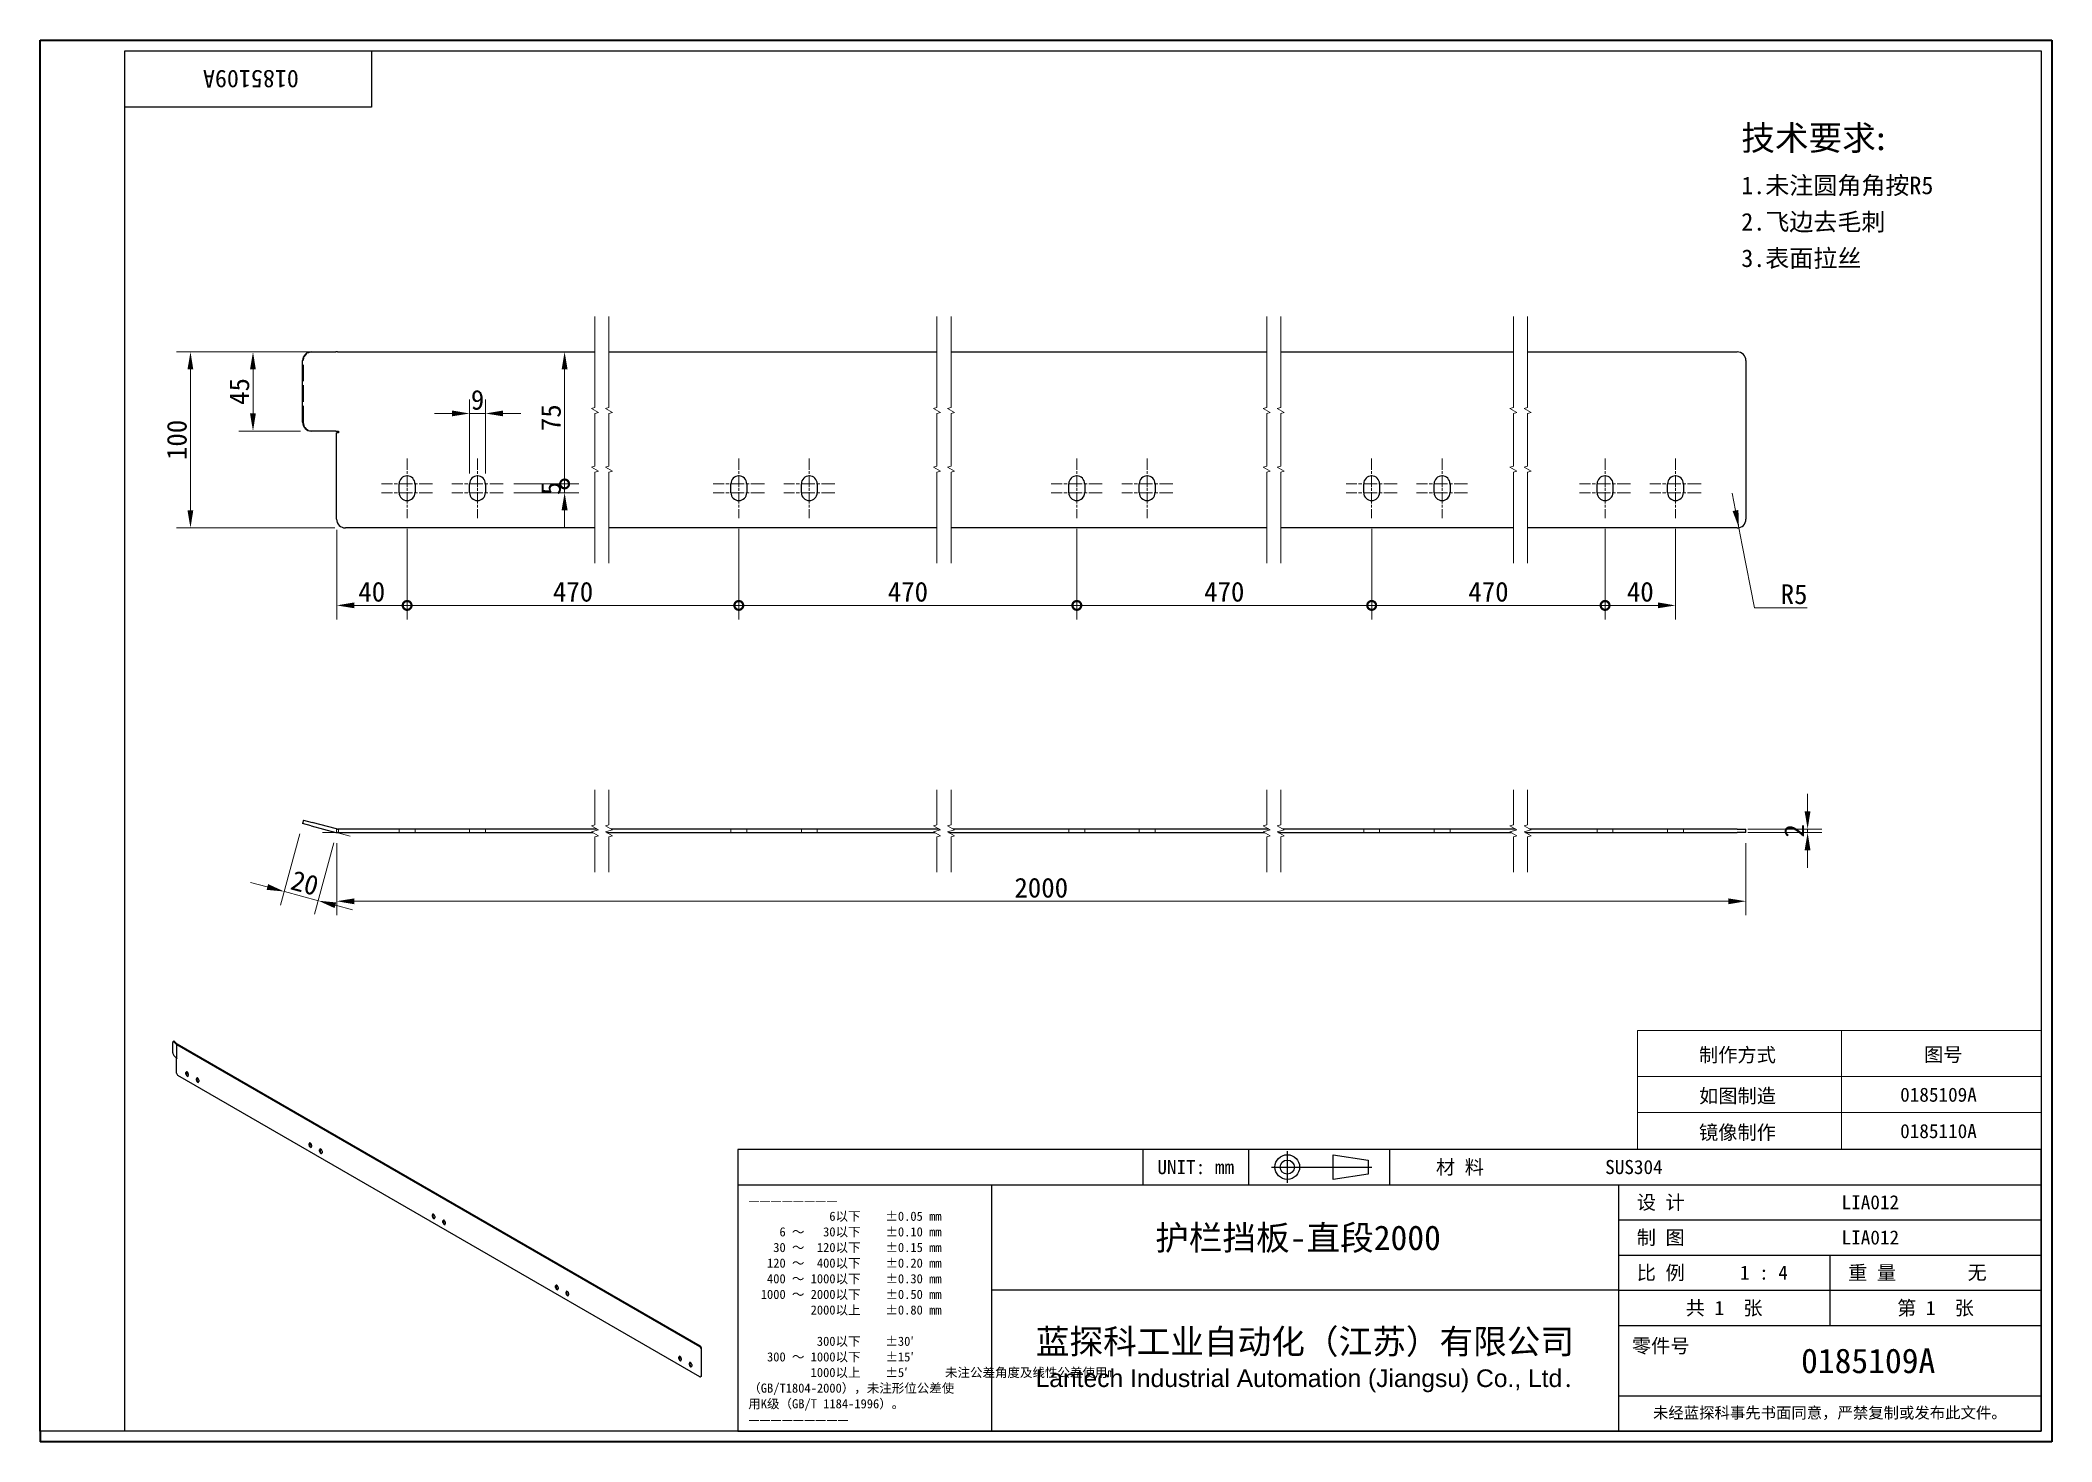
# Model space of a CAD drawing. Header units: millimetres. Extents: x 24 to 1166, y 22 to 818.
import ezdxf
from ezdxf.enums import TextEntityAlignment as Align

# ---------------------------------------------------------------- set-up
doc = ezdxf.new("R2010")
doc.units = ezdxf.units.MM
doc.header["$LTSCALE"] = 4
doc.linetypes.add('CHAIN', pattern=[0.3543, 0.2362, -0.0295, 0.0591, -0.0295])
doc.linetypes.add('DASHED', pattern=[0.2067, 0.1654, -0.0413])
for name, color, linetype, lineweight in [('1', 7, 'Continuous', 18), ('可见 (ISO)', 7, 'Continuous', 25), ('可见窄的 (ISO)', 7, 'Continuous', 18), ('图框 (ISO)', 7, 'Continuous', 35), ('标题 (ISO)', 7, 'Continuous', 25)]:
    doc.layers.add(name, color=color, linetype=linetype, lineweight=lineweight)
for name, color, linetype, lineweight, true_color in [('中心标记 (ISO)', 1, 'CHAIN', 18, 0xc2ff0000), ('尺寸 (ISO)', 7, 'Continuous', 18, 0xc2008000), ('折线 (ISO)', 7, 'Continuous', 18, 0xc2008000), ('符号 (ISO)', 7, 'Continuous', 18, 0xc2008000), ('隐藏 (ISO)', 5, 'DASHED', 18, 0xc20000ff)]:
    doc.layers.add(name, color=color, linetype=linetype, lineweight=lineweight, true_color=true_color)
doc.styles.add('文本样式164', font='SimSun.ttf')
doc.styles.add('文本样式165', font='SimSun.ttf')
doc.styles.add('文本样式74', font='SimSun.ttf')
doc.styles.add('最新国标', font='simfang.ttf')
doc.styles.add('注释文本 (ISO)', font='simfang.ttf')
doc.dimstyles.new('默认 (GB)', dxfattribs={"dimscale": 4, "dimtxt": 2.8, "dimasz": 2.5, "dimexe": 2, "dimexo": 1.5, "dimgap": 0.5, "dimtad": 1, "dimtoh": 1, "dimdsep": 46, "dimtxsty": '最新国标', "dimcen": 0.09, "dimdle": 10, "dimaunit": 1, "dimadec": 3, "dimazin": 2, "dimtfac": 0.535714, "dimtdec": 3, "dimtmove": 0, "dimatfit": 3, "dimfxl": 1, "dimtolj": 1, "dimlwd": -1, "dimlwe": -1, "dimarcsym": 0})

msp = doc.modelspace()

# ---------------------------------------------------------------- texts
at = {"layer": '符号 (ISO)', "insert": (989.7343, 728.8066), "char_height": 8, "width": 119.766083, "attachment_point": 4, "line_spacing_factor": 1.240703, "style": '注释文本 (ISO)'}
msp.add_mtext('{\\H1.75x;技术要求\\fCalibri|b0|i0|c0|p34;:\\fFangSong|b0|i0|c134|p49;\\P\\H0.71429x;1.未注圆角角按R5\\P2.飞边去毛刺\\P3.表面拉丝}', dxfattribs=at)

# ---------------------------------------------------------------- blocks, each defined once
blk = doc.blocks.new('图框 最新国标')
at = {"layer": '图框 (ISO)'}
for p, q in [((6, 7), (6, 204.5)), ((6, 204.5), (291.5, 204.5)), ((291.5, 204.5), (291.5, 5.5)), ((6, 7), (6, 5.5)), ((6, 7), (6, 5.5)), ((291.5, 5.5), (6, 5.5))]:
    blk.add_line(p, q, dxfattribs=at)
at = {"layer": '图框 (ISO)', "color": 7, "linetype": 'Continuous', "lineweight": 25}
for p, q in [((18, 203), (290, 203)), ((18, 7), (18, 203)), ((18, 203), (290, 203)), ((53, 203), (53, 195)), ((290, 203), (290, 7)), ((290, 203), (290, 7)), ((53, 195), (18, 195)), ((290, 7), (6, 7)), ((290, 7), (18, 7))]:
    blk.add_line(p, q, dxfattribs=at)
at = {"layer": '图框 (ISO)', "style": '文本样式74'}
blk.add_attdef('零件代号_001', (42.7, 200.25), '', height=2.5, rotation=180, dxfattribs=at)
blk = doc.blocks.new('标题栏 最新国标')
at = {"layer": '标题 (ISO)'}
for p, q in [((381.98, -183.84), (196.98, -183.84)), ((196.98, -183.84), (196.98, -223.84)), ((254.48, -183.84), (254.48, -188.84)), ((269.48, -183.84), (269.48, -188.84)), ((281.48, -188.09), (281.48, -184.59)), ((281.48, -184.59), (286.48, -185.34)), ((286.48, -185.34), (286.48, -187.34)), ((289.48, -183.84), (289.48, -188.84)), ((381.98, -223.84), (381.98, -183.84)), ((383.48, -183.84), (383.48, -225.34)), ((286.48, -187.34), (281.48, -188.09)), ((196.98, -188.84), (381.98, -188.84)), ((232.98, -188.84), (232.98, -223.84)), ((321.98, -188.84), (321.98, -223.84)), ((321.98, -193.84), (381.98, -193.84)), ((321.98, -198.84), (381.98, -198.84)), ((351.98, -198.84), (351.98, -208.84)), ((321.98, -203.84), (232.98, -203.84)), ((321.98, -203.84), (381.98, -203.84)), ((321.98, -208.84), (381.98, -208.84)), ((321.98, -218.84), (381.98, -218.84)), ((196.98, -223.84), (381.98, -223.84)), ((383.48, -225.34), (196.98, -225.34))]:
    blk.add_line(p, q, dxfattribs=at)
at = {"layer": '标题 (ISO)', "linetype": 'CHAIN', "ltscale": 5.000333}
blk.add_line((274.98, -184.09), (274.98, -188.59), dxfattribs=at)
at = {"layer": '标题 (ISO)', "linetype": 'CHAIN', "ltscale": 15.834605}
blk.add_line((272.73, -186.34), (286.98, -186.34), dxfattribs=at)
at = {"layer": '标题 (ISO)'}
for radius in [1.75, 1]:
    blk.add_circle((274.98, -186.34), radius, dxfattribs=at)
at = {"layer": '1', "style": '文本样式164'}
for s, p in [('UNIT: mm', (261.98, -186.34)), ('材 料', (299.48, -186.34)), ('设 计', (327.98, -191.34)), ('制 图', (327.98, -196.34)), ('比 例', (327.98, -201.34)), ('重 量', (357.98, -201.34)), ('共 1  张', (336.98, -206.34)), ('第 1  张', (366.98, -206.34))]:
    blk.add_text(s, height=2, dxfattribs=at).set_placement(p, align=Align.MIDDLE_CENTER)
at = {"layer": '标题 (ISO)', "style": '注释文本 (ISO)'}
for s, insert, char_height, attachment_point, line_spacing_factor in [('————————\\P}\\fSimSun|b0|i0;{\\H1.3000;             6以下    ±0.05 mm\\P}\\fSimSun|b0|i0;{\\H1.3000;     6 ～   30以下    ±0.10 mm\\P}\\fSimSun|b0|i0;{\\H1.3000;    30 ～  120以下    ±0.15 mm\\P}\\fSimSun|b0|i0;{\\H1.3000;   120 ～  400以下    ±0.20 mm\\P}\\fSimSun|b0|i0;{\\H1.3000;   400 ～ 1000以下    ±0.30 mm\\P}\\fSimSun|b0|i0;{\\H1.3000;  1000 ～ 2000以下    ±0.50 mm\\P}\\fSimSun|b0|i0;{\\H1.3000;          2000以上    ±0.80 mm\\P}\\fSimSun|b0|i0;{\\H1.3000;\\P}\\fSimSun|b0|i0;{\\H1.3000;           300以下    ±30′\\P}\\fSimSun|b0|i0;{\\H1.3000;   300 ～ 1000以下    ±15′\\P}\\fSimSun|b0|i0;{\\H1.3000;          1000以上    ±5′}\\fSimSun|b0|i0;{\\H1.3000;      未注公差角度及线性公差使用m\\P}\\fSimSun|b0|i0;{\\H1.3000;（GB/T1804-2000），未注形位公差使\\P}\\fSimSun|b0|i0;{\\H1.3000;用K级（GB/T 1184-1996）。\\P}\\fSimSun|b0|i0;{\\H1.3000;—————————', (198.48, -206.63), 1.3, 4, 1.023913), ('{\\fMicrosoft YaHei|b0|i0|c134|p34;\\H1.75x;蓝探科工业自动化（江苏）有限公司\\P\\fArial|b0|i0|c0|p34;\\H0.71429x;Lantech Industrial Automation (Jiangsu) Co., Ltd\\fFangSong|b0|i0|c134|p49;.\\H1.15195x; }', (277.48, -213.84), 2, 5, 0.978695)]:
    blk.add_mtext(s, dxfattribs=dict(at, insert=insert, char_height=char_height, attachment_point=attachment_point, line_spacing_factor=line_spacing_factor))
at = {"layer": '标题 (ISO)', "attachment_point": 5, "style": '注释文本 (ISO)'}
for s, insert, char_height in [('\\fFangSong|b0|i0;零件号', (327.98, -211.84), 2), ('\\fSimSun|b0|i0;{\\H1.6000;未经蓝探科事先书面同意，严禁复制或发布此文件。}', (351.98, -221.34), 1.6)]:
    blk.add_mtext(s, dxfattribs=dict(at, insert=insert, char_height=char_height))
at = {"layer": '标题 (ISO)'}
for tag, p, height, style in [('材料_001', (320.09, -187.33), 2, '注释文本 (ISO)'), ('设计人_001', (353.65, -192.33), 2, '注释文本 (ISO)'), ('库存编号_001', (256.23, -198.12), 3.5, '文本样式165'), ('设计人_001', (353.65, -197.33), 2, '注释文本 (ISO)'), ('视图比例_001', (339.22, -202.33), 2, '注释文本 (ISO)'), ('质量\\P3;_001', (371.53, -202.3), 2, '注释文本 (ISO)'), ('零件代号_001', (347.9, -215.59), 3.5, '文本样式165')]:
    blk.add_attdef(tag, p, '', height=height, dxfattribs=dict(at, style=style))
blk = doc.blocks.new('_DotSmall')
at = {"color": 0, "linetype": 'ByBlock', "const_width": 0.5}
blk.add_lwpolyline([(-0.0625, 0, 1), (0.0625, 0, 1)], format="xyb", close=True, dxfattribs=at)
blk = doc.blocks.new('*D5')
at = {"layer": 'Defpoints', "color": 0}
for p in [(192.3, 546), (232.3, 546.5), (232.3, 497)]:
    blk.add_point(p, dxfattribs=at)
at = {"layer": '尺寸 (ISO)', "color": 116, "true_color": 0x000000}
for p, q in [((192.3, 540), (192.3, 489)), ((232.3, 540.5), (232.3, 489)), ((202.3, 497), (232.3, 497))]:
    blk.add_line(p, q, dxfattribs=at)
blk.add_solid([(202.3, 498.7), (202.3, 495.4), (192.3, 497)], dxfattribs=at)
at = {"layer": '尺寸 (ISO)', "color": 116, "true_color": 0x000000, "xscale": 10, "yscale": 10, "zscale": 10}
blk.add_blockref('_DotSmall', (232.3, 497), dxfattribs=at)
at = {"layer": '尺寸 (ISO)', "insert": (212.2, 504.7), "char_height": 11.2, "attachment_point": 5, "style": '最新国标'}
blk.add_mtext('\\A1;40', dxfattribs=at)
blk = doc.blocks.new('*D7')
at = {"layer": 'Defpoints', "color": 0}
for p in [(232.3, 546.5), (420.6, 546.5), (420.6, 497)]:
    blk.add_point(p, dxfattribs=at)
at = {"layer": '尺寸 (ISO)', "color": 116, "true_color": 0x000000}
for p, q in [((232.3, 540.5), (232.3, 489)), ((420.6, 540.5), (420.6, 489)), ((232.3, 497), (420.6, 497))]:
    blk.add_line(p, q, dxfattribs=at)
at = {"layer": '尺寸 (ISO)', "color": 116, "true_color": 0x000000, "xscale": 10, "yscale": 10, "zscale": 10, "rotation": 180}
blk.add_blockref('_DotSmall', (232.3, 497), dxfattribs=at)
at = {"layer": '尺寸 (ISO)', "color": 116, "true_color": 0x000000, "xscale": 10, "yscale": 10, "zscale": 10}
blk.add_blockref('_DotSmall', (420.6, 497), dxfattribs=at)
at = {"layer": '尺寸 (ISO)', "insert": (326.5, 504.7), "char_height": 11.2, "attachment_point": 5, "style": '最新国标'}
blk.add_mtext('\\A1;470', dxfattribs=at)
blk = doc.blocks.new('*D8')
at = {"layer": 'Defpoints', "color": 0}
for p in [(420.6, 546.5), (612.5, 546.5), (612.5, 497)]:
    blk.add_point(p, dxfattribs=at)
at = {"layer": '尺寸 (ISO)', "color": 116, "true_color": 0x000000}
for p, q in [((420.6, 540.5), (420.6, 489)), ((612.5, 540.5), (612.5, 489)), ((420.6, 497), (612.5, 497))]:
    blk.add_line(p, q, dxfattribs=at)
at = {"layer": '尺寸 (ISO)', "color": 116, "true_color": 0x000000, "xscale": 10, "yscale": 10, "zscale": 10, "rotation": 180}
blk.add_blockref('_DotSmall', (420.6, 497), dxfattribs=at)
at = {"layer": '尺寸 (ISO)', "color": 116, "true_color": 0x000000, "xscale": 10, "yscale": 10, "zscale": 10}
blk.add_blockref('_DotSmall', (612.5, 497), dxfattribs=at)
at = {"layer": '尺寸 (ISO)', "insert": (516.6, 504.7), "char_height": 11.2, "attachment_point": 5, "style": '最新国标'}
blk.add_mtext('\\A1;470', dxfattribs=at)
blk = doc.blocks.new('*D9')
at = {"layer": 'Defpoints', "color": 0}
for p in [(612.5, 546.5), (779.9, 546.5), (779.9, 497)]:
    blk.add_point(p, dxfattribs=at)
at = {"layer": '尺寸 (ISO)', "color": 116, "true_color": 0x000000}
for p, q in [((612.5, 540.5), (612.5, 489)), ((779.9, 540.5), (779.9, 489)), ((612.5, 497), (779.9, 497))]:
    blk.add_line(p, q, dxfattribs=at)
at = {"layer": '尺寸 (ISO)', "color": 116, "true_color": 0x000000, "xscale": 10, "yscale": 10, "zscale": 10, "rotation": 180}
blk.add_blockref('_DotSmall', (612.5, 497), dxfattribs=at)
at = {"layer": '尺寸 (ISO)', "color": 116, "true_color": 0x000000, "xscale": 10, "yscale": 10, "zscale": 10}
blk.add_blockref('_DotSmall', (779.9, 497), dxfattribs=at)
at = {"layer": '尺寸 (ISO)', "insert": (696.2, 504.7), "char_height": 11.2, "attachment_point": 5, "style": '最新国标'}
blk.add_mtext('\\A1;470', dxfattribs=at)
blk = doc.blocks.new('*D10')
at = {"layer": 'Defpoints', "color": 0}
for p in [(779.9, 546.5), (912.4, 546.5), (912.4, 497)]:
    blk.add_point(p, dxfattribs=at)
at = {"layer": '尺寸 (ISO)', "color": 116, "true_color": 0x000000}
for p, q in [((779.9, 540.5), (779.9, 489)), ((912.4, 540.5), (912.4, 489)), ((779.9, 497), (912.4, 497))]:
    blk.add_line(p, q, dxfattribs=at)
at = {"layer": '尺寸 (ISO)', "color": 116, "true_color": 0x000000, "xscale": 10, "yscale": 10, "zscale": 10, "rotation": 180}
blk.add_blockref('_DotSmall', (779.9, 497), dxfattribs=at)
at = {"layer": '尺寸 (ISO)', "color": 116, "true_color": 0x000000, "xscale": 10, "yscale": 10, "zscale": 10}
blk.add_blockref('_DotSmall', (912.4, 497), dxfattribs=at)
at = {"layer": '尺寸 (ISO)', "insert": (846.2, 504.7), "char_height": 11.2, "attachment_point": 5, "style": '最新国标'}
blk.add_mtext('\\A1;470', dxfattribs=at)
blk = doc.blocks.new('*D11')
at = {"layer": 'Defpoints', "color": 0}
for p in [(912.4, 546.5), (952.4, 546.5), (952.4, 497)]:
    blk.add_point(p, dxfattribs=at)
at = {"layer": '尺寸 (ISO)', "color": 116, "true_color": 0x000000}
for p, q in [((912.4, 540.5), (912.4, 489)), ((952.4, 540.5), (952.4, 489)), ((912.4, 497), (942.4, 497))]:
    blk.add_line(p, q, dxfattribs=at)
blk.add_solid([(942.4, 498.7), (942.4, 495.4), (952.4, 497)], dxfattribs=at)
at = {"layer": '尺寸 (ISO)', "color": 116, "true_color": 0x000000, "xscale": 10, "yscale": 10, "zscale": 10, "rotation": 180}
blk.add_blockref('_DotSmall', (912.4, 497), dxfattribs=at)
at = {"layer": '尺寸 (ISO)', "insert": (932.4, 504.7), "char_height": 11.2, "attachment_point": 5, "style": '最新国标'}
blk.add_mtext('\\A1;40', dxfattribs=at)
blk = doc.blocks.new('*D12')
at = {"layer": 'Defpoints', "color": 0}
for p in [(192.8, 641), (144.8, 596), (177.8, 596)]:
    blk.add_point(p, dxfattribs=at)
at = {"layer": '尺寸 (ISO)', "color": 116, "true_color": 0x000000}
for p, q in [((186.8, 641), (136.8, 641)), ((144.8, 631), (144.8, 606)), ((171.8, 596), (136.8, 596))]:
    blk.add_line(p, q, dxfattribs=at)
for points in [[(143.1, 631), (146.4, 631), (144.8, 641)], [(143.1, 606), (146.4, 606), (144.8, 596)]]:
    blk.add_solid(points, dxfattribs=at)
at = {"layer": '尺寸 (ISO)', "insert": (137.1, 618.5), "char_height": 11.2, "attachment_point": 5, "rotation": 90, "style": '最新国标'}
blk.add_mtext('\\A1;45', dxfattribs=at)
blk = doc.blocks.new('*D13')
at = {"layer": 'Defpoints', "color": 0}
for p in [(192.8, 641), (109.3, 541), (197.3, 541)]:
    blk.add_point(p, dxfattribs=at)
at = {"layer": '尺寸 (ISO)', "color": 116, "true_color": 0x000000}
for p, q in [((186.8, 641), (101.3, 641)), ((109.3, 631), (109.3, 551)), ((191.3, 541), (101.3, 541))]:
    blk.add_line(p, q, dxfattribs=at)
for points in [[(107.6, 631), (110.9, 631), (109.3, 641)], [(107.6, 551), (110.9, 551), (109.3, 541)]]:
    blk.add_solid(points, dxfattribs=at)
at = {"layer": '尺寸 (ISO)', "insert": (101.6, 591), "char_height": 11.2, "attachment_point": 5, "rotation": 90, "style": '最新国标'}
blk.add_mtext('\\A1;100', dxfattribs=at)
blk = doc.blocks.new('*D14')
at = {"layer": 'Defpoints', "color": 0}
for p in [(192.3, 368), (992.4, 368), (992.4, 329)]:
    blk.add_point(p, dxfattribs=at)
at = {"layer": '尺寸 (ISO)', "color": 116, "true_color": 0x000000}
for p, q in [((192.3, 362), (192.3, 321)), ((992.4, 362), (992.4, 321)), ((202.3, 329), (982.4, 329))]:
    blk.add_line(p, q, dxfattribs=at)
for points in [[(202.3, 330.6), (202.3, 327.3), (192.3, 329)], [(982.4, 330.6), (982.4, 327.3), (992.4, 329)]]:
    blk.add_solid(points, dxfattribs=at)
at = {"layer": '尺寸 (ISO)', "insert": (592.3, 336.6), "char_height": 11.2, "attachment_point": 5, "style": '最新国标'}
blk.add_mtext('\\A1;2000', dxfattribs=at)
blk = doc.blocks.new('*D15')
at = {"layer": 'Defpoints', "color": 0}
for p in [(173, 373.1), (192.3, 368), (162.6, 334.5)]:
    blk.add_point(p, dxfattribs=at)
at = {"layer": '尺寸 (ISO)', "color": 116, "true_color": 0x000000}
for p, q in [((171.4, 367.3), (160.5, 326.8)), ((190.7, 362.2), (179.8, 321.6)), ((152.9, 337.1), (143.3, 339.7)), ((181.9, 329.3), (162.6, 334.5)), ((191.6, 326.7), (201.2, 324.1))]:
    blk.add_line(p, q, dxfattribs=at)
for points in [[(153.4, 338.7), (152.5, 335.5), (162.6, 334.5)], [(192, 328.3), (191.1, 325.1), (181.9, 329.3)]]:
    blk.add_solid(points, dxfattribs=at)
at = {"layer": '尺寸 (ISO)', "insert": (174.2, 339.3), "char_height": 11.2, "attachment_point": 5, "rotation": 345, "style": '最新国标'}
blk.add_mtext('\\A1;20', dxfattribs=at)
blk = doc.blocks.new('*D16')
at = {"layer": 'Defpoints', "color": 0}
for p in [(987.4, 370), (987.4, 368), (1027.4, 368)]:
    blk.add_point(p, dxfattribs=at)
at = {"layer": '尺寸 (ISO)', "color": 116, "true_color": 0x000000}
for p, q in [((1027.4, 380), (1027.4, 390)), ((993.4, 370), (1035.4, 370)), ((993.4, 368), (1035.4, 368)), ((1027.4, 370), (1027.4, 368)), ((1027.4, 358), (1027.4, 348))]:
    blk.add_line(p, q, dxfattribs=at)
for points in [[(1025.7, 380), (1029, 380), (1027.4, 370)], [(1025.7, 358), (1029, 358), (1027.4, 368)]]:
    blk.add_solid(points, dxfattribs=at)
at = {"layer": '尺寸 (ISO)', "insert": (1019.8, 369), "char_height": 11.2, "attachment_point": 5, "rotation": 90, "style": '最新国标'}
blk.add_mtext('\\A1;2', dxfattribs=at)
blk = doc.blocks.new('*D17')
at = {"layer": 'Defpoints', "color": 0}
for p in [(286.8, 566), (286.8, 561), (321.7, 566)]:
    blk.add_point(p, dxfattribs=at)
at = {"layer": '尺寸 (ISO)', "color": 116, "true_color": 0x000000}
for p, q in [((321.7, 566), (321.7, 576)), ((292.8, 566), (329.7, 566)), ((292.8, 561), (329.7, 561)), ((321.7, 561), (321.7, 566)), ((321.7, 551), (321.7, 541))]:
    blk.add_line(p, q, dxfattribs=at)
blk.add_solid([(320, 551), (323.4, 551), (321.7, 561)], dxfattribs=at)
at = {"layer": '尺寸 (ISO)', "color": 116, "true_color": 0x000000, "xscale": 10, "yscale": 10, "zscale": 10, "rotation": 270}
blk.add_blockref('_DotSmall', (321.7, 566), dxfattribs=at)
at = {"layer": '尺寸 (ISO)', "insert": (314, 563.5), "char_height": 11.2, "attachment_point": 5, "rotation": 90, "style": '最新国标'}
blk.add_mtext('\\A1;5', dxfattribs=at)
blk = doc.blocks.new('*D18')
at = {"layer": 'Defpoints', "color": 0}
for p in [(192.8, 641), (321.7, 641), (286.8, 566)]:
    blk.add_point(p, dxfattribs=at)
at = {"layer": '尺寸 (ISO)', "color": 116, "true_color": 0x000000}
for p, q in [((321.7, 566), (321.7, 631)), ((292.8, 566), (329.7, 566))]:
    blk.add_line(p, q, dxfattribs=at)
blk.add_solid([(320, 631), (323.4, 631), (321.7, 641)], dxfattribs=at)
at = {"layer": '尺寸 (ISO)', "color": 116, "true_color": 0x000000, "xscale": 10, "yscale": 10, "zscale": 10, "rotation": 270}
blk.add_blockref('_DotSmall', (321.7, 566), dxfattribs=at)
at = {"layer": '尺寸 (ISO)', "insert": (314, 603.6), "char_height": 11.2, "attachment_point": 5, "rotation": 90, "style": '最新国标'}
blk.add_mtext('\\A1;75', dxfattribs=at)
blk = doc.blocks.new('*D19')
at = {"layer": 'Defpoints', "color": 0}
for p in [(276.8, 606), (267.8, 566), (276.8, 566)]:
    blk.add_point(p, dxfattribs=at)
at = {"layer": '尺寸 (ISO)', "color": 116, "true_color": 0x000000}
for p, q in [((257.8, 606), (247.8, 606)), ((267.8, 572), (267.8, 614)), ((267.8, 606), (276.8, 606)), ((276.8, 572), (276.8, 614)), ((286.8, 606), (296.8, 606))]:
    blk.add_line(p, q, dxfattribs=at)
for points in [[(257.8, 607.7), (257.8, 604.4), (267.8, 606)], [(286.8, 607.7), (286.8, 604.4), (276.8, 606)]]:
    blk.add_solid(points, dxfattribs=at)
at = {"layer": '尺寸 (ISO)', "insert": (272.3, 613.7), "char_height": 11.2, "attachment_point": 5, "style": '最新国标'}
blk.add_mtext('\\A1;9', dxfattribs=at)
blk = doc.blocks.new('*D20')
at = {"layer": 'Defpoints', "color": 0}
for p in [(987.4, 546), (988.4, 541.1)]:
    blk.add_point(p, dxfattribs=at)
at = {"layer": '尺寸 (ISO)', "color": 116, "true_color": 0x000000}
for p, q in [((986.4, 550.9), (984.5, 560.7)), ((987.4, 546), (988.4, 541.1)), ((988.4, 541.1), (990.3, 531.3)), ((997.3, 495.7), (990.3, 531.3)), ((1027.1, 495.7), (997.3, 495.7))]:
    blk.add_line(p, q, dxfattribs=at)
blk.add_solid([(988.1, 551.2), (984.8, 550.6), (988.4, 541.1)], dxfattribs=at)
at = {"layer": '尺寸 (ISO)', "insert": (1019.7, 503.3), "char_height": 11.2, "attachment_point": 5, "style": '最新国标'}
blk.add_mtext('\\A1;R5', dxfattribs=at)
blk = doc.blocks.new('表格1')
at = {"layer": '符号 (ISO)'}
for p, q in [((232.72, 63.89), (290, 63.89)), ((232.72, 63.89), (232.72, 57.35)), ((261.65, 63.89), (261.65, 57.35)), ((290, 63.89), (290, 57.35)), ((232.72, 57.35), (290, 57.35)), ((232.72, 57.35), (232.72, 47)), ((261.65, 57.35), (261.65, 47)), ((290, 57.35), (290, 47)), ((232.72, 52.23), (290, 52.23)), ((232.72, 47), (290, 47))]:
    blk.add_line(p, q, dxfattribs=at)
at = {"layer": '符号 (ISO)', "char_height": 2, "attachment_point": 7, "style": '注释文本 (ISO)'}
for s, insert in [('制作方式', (241.43, 59.21)), ('图号', (273.37, 59.27)), ('如图制造', (241.44, 53.39)), ('0185109A', (269.98, 53.75)), ('镜像制作', (241.43, 48.2)), ('0185110A', (269.98, 48.58))]:
    blk.add_mtext(s, dxfattribs=dict(at, insert=insert))

# ---------------------------------------------------------------- dimensions: what is measured, and where the dimension line sits
at = {"layer": '尺寸 (ISO)', "color": 116, "true_color": 0x00803f}
for base, p1, p2, angle, override, picture, middle in [((109.2704, 541.0195), (192.797, 641.0195), (197.2704, 541.0195), 270, {"dimgap": 0.5, "dimtoh": 0, "dimdec": 2, "dimtol": 0, "dimlim": 0, "dimtp": 0, "dimtm": 0, "dimtdec": 3, "dimtofl": 0, "dimatfit": 1}, '*D13', (109.2704, 591.0195)), ((144.7716, 596.0195), (192.797, 641.0195), (177.7815, 596.0195), 90, {"dimgap": 0.5, "dimtoh": 0, "dimdec": 2, "dimtol": 0, "dimlim": 0, "dimtp": 0, "dimtm": 0, "dimtdec": 3, "dimtofl": 0, "dimatfit": 1}, '*D12', (144.7716, 618.5195)), ((321.6987, 641.0195), (286.7704, 566.0195), (192.797, 641.0195), 90, {"dimgap": 0.5, "dimtoh": 0, "dimdec": 2, "dimblk1": 'DotSmall', "dimsah": 1, "dimdle": 0, "dimse2": 1, "dimtol": 0, "dimlim": 0, "dimtp": 0, "dimtm": 0, "dimtdec": 3, "dimtofl": 0, "dimatfit": 1}, '*D18', (321.6987, 603.5595)), ((321.6987, 566.0195), (286.7704, 561.0195), (286.7704, 566.0195), 90, {"dimgap": 0.5, "dimtoh": 0, "dimdec": 2, "dimblk2": 'DotSmall', "dimsah": 1, "dimdle": 0, "dimtol": 0, "dimlim": 0, "dimtp": 0, "dimtm": 0, "dimtdec": 3, "dimtofl": 1, "dimatfit": 1}, '*D17', (321.6987, 563.5195)), ((232.2704, 497.0195), (192.2704, 546.0195), (232.2704, 546.5195), 180, {"dimgap": 0.5, "dimtoh": 0, "dimdec": 2, "dimblk2": 'DotSmall', "dimsah": 1, "dimdle": 0, "dimtol": 0, "dimlim": 0, "dimtp": 0, "dimtm": 0, "dimtdec": 3, "dimtofl": 0, "dimatfit": 1}, '*D5', (212.2304, 497.0195)), ((952.3829, 497.0195), (912.3829, 546.5195), (952.3829, 546.5195), 180, {"dimgap": 0.5, "dimtoh": 0, "dimdec": 2, "dimblk1": 'DotSmall', "dimsah": 1, "dimdle": 0, "dimtol": 0, "dimlim": 0, "dimtp": 0, "dimtm": 0, "dimtdec": 3, "dimtofl": 0, "dimatfit": 1}, '*D11', (932.4229, 497.0195)), ((1027.3829, 367.9631), (987.3829, 369.9631), (987.3829, 367.9631), 90, {"dimgap": 0.5, "dimtoh": 0, "dimdec": 2, "dimtol": 0, "dimlim": 0, "dimtp": 0, "dimtm": 0, "dimtdec": 3, "dimtofl": 1, "dimatfit": 1}, '*D16', (1027.3829, 368.9631)), ((162.5991, 334.5024), (192.2704, 367.9631), (172.9519, 373.1394), 165, {"dimgap": 0.5, "dimtoh": 0, "dimdec": 2, "dimtol": 0, "dimlim": 0, "dimtp": 0, "dimtm": 0, "dimtdec": 3, "dimtofl": 1, "dimatfit": 1}, '*D15', (172.2584, 331.9142))]:
    dim = msp.add_linear_dim(base=base, p1=p1, p2=p2, angle=angle, dimstyle='默认 (GB)', override=override, dxfattribs=at)
    dim.commit()
    dim.dimension.update_dxf_attribs({"geometry": picture, "text_midpoint": middle, "dimtype": 160})
dim = msp.add_linear_dim(base=(276.7704, 606.0195), p1=(267.7704, 566.0195), p2=(276.7704, 566.0195), dimstyle='默认 (GB)', override={"dimgap": 0.5, "dimtoh": 0, "dimdec": 2, "dimtol": 0, "dimlim": 0, "dimtp": 0, "dimtm": 0, "dimtdec": 3, "dimtofl": 1, "dimatfit": 1}, dxfattribs=at)
dim.commit()
dim.dimension.update_dxf_attribs({"geometry": '*D19', "text_midpoint": (272.2704, 606.0195), "dimtype": 160})
dim = msp.add_radius_dim(center=(987.3829, 546.0195), mpoint=(988.35, 541.114), dimstyle='默认 (GB)', override={"dimgap": 0.5, "dimtih": 1, "dimdec": 2, "dimlfac": 1, "dimcen": 0, "dimtol": 0, "dimlim": 0, "dimtp": 0, "dimtm": 0, "dimtdec": 3}, dxfattribs=at)
dim.commit()
dim.dimension.update_dxf_attribs({"geometry": '*D20', "text_midpoint": (1019.6927, 495.6728), "dimtype": 164})
for base, p1, p2, text, override, picture, middle in [((420.6198, 497.0195), (232.2704, 546.5195), (420.6198, 546.5195), '470', {"dimgap": 0.5, "dimtoh": 0, "dimdec": 2, "dimlfac": 2.495363, "dimblk1": 'DotSmall', "dimblk2": 'DotSmall', "dimsah": 1, "dimdle": 0, "dimtol": 0, "dimlim": 0, "dimtp": 0, "dimtm": 0, "dimtdec": 3, "dimtofl": 0, "dimatfit": 1}, '*D7', (326.4851, 497.0195)), ((612.459, 497.0195), (420.6198, 546.5195), (612.459, 546.5195), '470', {"dimgap": 0.5, "dimtoh": 0, "dimdec": 2, "dimlfac": 2.449969, "dimblk1": 'DotSmall', "dimblk2": 'DotSmall', "dimsah": 1, "dimdle": 0, "dimtol": 0, "dimlim": 0, "dimtp": 0, "dimtm": 0, "dimtdec": 3, "dimtofl": 0, "dimatfit": 1}, '*D8', (516.5794, 497.0195)), ((779.8697, 497.0195), (612.459, 546.5195), (779.8697, 546.5195), '470', {"dimgap": 0.5, "dimtoh": 0, "dimdec": 2, "dimlfac": 2.807465, "dimblk1": 'DotSmall', "dimblk2": 'DotSmall', "dimsah": 1, "dimdle": 0, "dimtol": 0, "dimlim": 0, "dimtp": 0, "dimtm": 0, "dimtdec": 3, "dimtofl": 0, "dimatfit": 1}, '*D9', (696.2043, 497.0195)), ((912.3829, 497.0195), (779.8697, 546.5195), (912.3829, 546.5195), '470', {"dimgap": 0.5, "dimtoh": 0, "dimdec": 2, "dimlfac": 3.546819, "dimblk1": 'DotSmall', "dimblk2": 'DotSmall', "dimsah": 1, "dimdle": 0, "dimtol": 0, "dimlim": 0, "dimtp": 0, "dimtm": 0, "dimtdec": 3, "dimtofl": 0, "dimatfit": 1}, '*D10', (846.1663, 497.0195)), ((992.3829, 328.9631), (192.2704, 367.9631), (992.3829, 367.9631), '2000', {"dimgap": 0.5, "dimtoh": 0, "dimdec": 2, "dimlfac": 2.499649, "dimtol": 0, "dimlim": 0, "dimtp": 0, "dimtm": 0, "dimtdec": 3, "dimtofl": 0, "dimatfit": 1}, '*D14', (592.3266, 328.9631))]:
    dim = msp.add_linear_dim(base=base, p1=p1, p2=p2, angle=180, text=text, dimstyle='默认 (GB)', override=override, dxfattribs=at)
    dim.commit()
    dim.dimension.update_dxf_attribs({"geometry": picture, "text_midpoint": middle, "dimtype": 160})

# ---------------------------------------------------------------- linework, layer by layer
at = {"layer": '中心标记 (ISO)', "ltscale": 6.806046}
for p, q in [((232.2704, 580.5195), (232.2704, 556.0195)), ((232.2704, 571.0195), (232.2704, 546.5195)), ((272.2704, 580.5195), (272.2704, 556.0195)), ((272.2704, 571.0195), (272.2704, 546.5195)), ((420.6198, 580.5195), (420.6198, 556.0195)), ((420.6198, 571.0195), (420.6198, 546.5195)), ((460.6198, 580.5195), (460.6198, 556.0195)), ((460.6198, 571.0195), (460.6198, 546.5195)), ((612.459, 580.5195), (612.459, 556.0195)), ((612.459, 571.0195), (612.459, 546.5195)), ((652.459, 580.5195), (652.459, 556.0195)), ((652.459, 571.0195), (652.459, 546.5195)), ((779.8697, 580.5195), (779.8697, 556.0195)), ((779.8697, 571.0195), (779.8697, 546.5195)), ((819.8697, 580.5195), (819.8697, 556.0195)), ((819.8697, 571.0195), (819.8697, 546.5195)), ((912.3829, 580.5195), (912.3829, 556.0195)), ((912.3829, 571.0195), (912.3829, 546.5195)), ((952.3829, 580.5195), (952.3829, 556.0195)), ((952.3829, 571.0195), (952.3829, 546.5195))]:
    msp.add_line(p, q, dxfattribs=at)
at = {"layer": '中心标记 (ISO)', "ltscale": 8.056153}
for p, q in [((246.7704, 566.0195), (217.7704, 566.0195)), ((246.7704, 561.0195), (217.7704, 561.0195)), ((286.7704, 566.0195), (257.7704, 566.0195)), ((286.7704, 561.0195), (257.7704, 561.0195)), ((435.1198, 566.0195), (406.1198, 566.0195)), ((435.1198, 561.0195), (406.1198, 561.0195)), ((475.1198, 566.0195), (446.1198, 566.0195)), ((475.1198, 561.0195), (446.1198, 561.0195)), ((626.959, 566.0195), (597.959, 566.0195)), ((626.959, 561.0195), (597.959, 561.0195)), ((666.959, 566.0195), (637.959, 566.0195)), ((666.959, 561.0195), (637.959, 561.0195)), ((794.3697, 566.0195), (765.3697, 566.0195)), ((794.3697, 561.0195), (765.3697, 561.0195)), ((834.3697, 566.0195), (805.3697, 566.0195)), ((834.3697, 561.0195), (805.3697, 561.0195)), ((926.8829, 566.0195), (897.8829, 566.0195)), ((926.8829, 561.0195), (897.8829, 561.0195)), ((966.8829, 566.0195), (937.8829, 566.0195)), ((966.8829, 561.0195), (937.8829, 561.0195))]:
    msp.add_line(p, q, dxfattribs=at)
at = {"layer": '可见 (ISO)'}
for p, q in [((177.7815, 641.0195), (191.7618, 641.0195)), ((192.797, 641.0195), (191.7618, 641.0195)), ((192.797, 641.0195), (338.8765, 641.0195)), ((346.8765, 641.0195), (533.0687, 641.0195)), ((541.0687, 641.0195), (720.2815, 641.0195)), ((728.2815, 641.0195), (860.3824, 641.0195)), ((868.3824, 641.0195), (987.3829, 641.0195)), ((172.9519, 601.0195), (172.9519, 636.0195)), ((992.3829, 636.0195), (992.3829, 546.0195)), ((191.7618, 596.0195), (177.7815, 596.0195)), ((191.7618, 596.0195), (192.797, 596.0195)), ((192.2704, 546.0195), (192.2704, 595.0195)), ((193.2704, 595.0195), (192.2704, 595.0195)), ((192.797, 596.0195), (193.2704, 596.0195)), ((193.2704, 596.0195), (193.2704, 595.0195)), ((227.7704, 561.0195), (227.7704, 566.0195)), ((236.7704, 566.0195), (236.7704, 561.0195)), ((267.7704, 561.0195), (267.7704, 566.0195)), ((276.7704, 566.0195), (276.7704, 561.0195)), ((416.1198, 561.0195), (416.1198, 566.0195)), ((425.1198, 566.0195), (425.1198, 561.0195)), ((456.1198, 561.0195), (456.1198, 566.0195)), ((465.1198, 566.0195), (465.1198, 561.0195)), ((607.959, 561.0195), (607.959, 566.0195)), ((616.959, 566.0195), (616.959, 561.0195)), ((647.959, 561.0195), (647.959, 566.0195)), ((656.959, 566.0195), (656.959, 561.0195)), ((775.3697, 561.0195), (775.3697, 566.0195)), ((784.3697, 566.0195), (784.3697, 561.0195)), ((815.3697, 561.0195), (815.3697, 566.0195)), ((824.3697, 566.0195), (824.3697, 561.0195)), ((907.8829, 561.0195), (907.8829, 566.0195)), ((916.8829, 566.0195), (916.8829, 561.0195)), ((947.8829, 561.0195), (947.8829, 566.0195)), ((956.8829, 566.0195), (956.8829, 561.0195)), ((338.8765, 541.0195), (197.2704, 541.0195)), ((533.0687, 541.0195), (346.8765, 541.0195)), ((720.2815, 541.0195), (541.0687, 541.0195)), ((860.3824, 541.0195), (728.2815, 541.0195)), ((987.3829, 541.0195), (868.3824, 541.0195)), ((173.4695, 375.0713), (172.9519, 373.1394)), ((177.7815, 371.8453), (172.9519, 373.1394)), ((173.4695, 375.0713), (178.2992, 373.7772)), ((177.7815, 371.8453), (191.7618, 368.0993)), ((192.2794, 370.0312), (178.2992, 373.7772)), ((192.2704, 367.9631), (192.2704, 367.9979)), ((192.797, 367.9631), (192.2704, 367.9631)), ((340.0726, 369.9631), (192.797, 369.9631)), ((192.797, 367.9631), (337.6803, 367.9631)), ((345.6803, 367.9631), (531.8726, 367.9631)), ((534.2649, 369.9631), (348.0726, 369.9631)), ((539.8726, 367.9631), (719.0853, 367.9631)), ((721.4776, 369.9631), (542.2649, 369.9631)), ((727.0853, 367.9631), (859.1862, 367.9631)), ((861.5785, 369.9631), (729.4776, 369.9631)), ((867.1862, 367.9631), (987.3829, 367.9631)), ((987.3829, 369.9631), (869.5785, 369.9631)), ((987.3829, 369.9631), (992.3829, 369.9631)), ((992.3829, 367.9631), (987.3829, 367.9631)), ((992.3829, 367.9631), (992.3829, 369.9631)), ((99.3244, 242.8341), (99.3244, 248.8504)), ((99.8824, 249.4443), (99.5178, 249.3227)), ((99.8507, 249.1836), (101.3742, 247.6601)), ((101.3742, 239.9248), (99.8507, 241.4484)), ((101.7388, 247.7816), (100.2153, 249.3051)), ((101.508, 247.5594), (398.4145, 76.1404)), ((101.508, 239.8241), (101.5785, 239.7835)), ((398.7122, 76.3122), (101.8057, 247.7313)), ((101.4296, 239.6975), (101.5785, 239.7835)), ((101.4296, 231.2747), (101.4296, 239.6975)), ((101.5785, 239.6116), (101.4296, 239.6975)), ((101.5785, 239.7835), (101.5785, 239.6116)), ((398.4145, 58.951), (102.1739, 229.9855)), ((106.7143, 230.802), (106.7143, 231.6615)), ((107.012, 231.8334), (107.012, 230.9739)), ((108.0541, 230.8879), (108.0541, 230.0285)), ((112.6689, 227.3641), (112.6689, 228.2236)), ((112.9666, 228.3955), (112.9666, 227.536)), ((114.0087, 227.4501), (114.0087, 226.5906)), ((176.6807, 190.4069), (176.6807, 191.2664)), ((176.9784, 191.4383), (176.9784, 190.5788)), ((178.0204, 190.4928), (178.0204, 189.6334)), ((182.6352, 186.969), (182.6352, 187.8285)), ((182.933, 188.0004), (182.933, 187.1409)), ((183.975, 187.055), (183.975, 186.1955)), ((246.647, 150.0118), (246.647, 150.8713)), ((246.9447, 151.0432), (246.9447, 150.1837)), ((247.9868, 150.0978), (247.9868, 149.2383)), ((252.6016, 146.5739), (252.6016, 147.4334)), ((252.8993, 147.6053), (252.8993, 146.7458)), ((253.9414, 146.6599), (253.9414, 145.8004)), ((316.6134, 109.6167), (316.6134, 110.4762)), ((316.9111, 110.6481), (316.9111, 109.7886)), ((317.9532, 109.7027), (317.9532, 108.8432)), ((322.568, 106.1788), (322.568, 107.0383)), ((322.8657, 107.2102), (322.8657, 106.3507)), ((323.9077, 106.2648), (323.9077, 105.4053)), ((386.5797, 69.2216), (386.5797, 70.0811)), ((386.8775, 70.253), (386.8775, 69.3935)), ((387.9195, 69.3076), (387.9195, 68.4481)), ((399.1588, 74.8511), (399.1588, 59.3807)), ((399.4565, 59.5526), (399.4565, 75.023)), ((392.5343, 65.7837), (392.5343, 66.6432)), ((392.832, 66.8151), (392.832, 65.9556)), ((393.8741, 65.8697), (393.8741, 65.0102)), ((399.2385, 59.0707), (398.9408, 58.8988))]:
    msp.add_line(p, q, dxfattribs=at)
for centre, radius, start, end in [((987.3829, 636.0195), 5, 0, 90), ((232.2704, 566.0195), 4.5, 0, 180), ((232.2704, 561.0195), 4.5, 180, 0), ((272.2704, 566.0195), 4.5, 0, 180), ((272.2704, 561.0195), 4.5, 180, 0), ((420.6198, 566.0195), 4.5, 0, 180), ((420.6198, 561.0195), 4.5, 180, 0), ((460.6198, 566.0195), 4.5, 0, 180), ((460.6198, 561.0195), 4.5, 180, 0), ((612.459, 566.0195), 4.5, 0, 180), ((612.459, 561.0195), 4.5, 180, 0), ((652.459, 566.0195), 4.5, 0, 180), ((652.459, 561.0195), 4.5, 180, 0), ((779.8697, 566.0195), 4.5, 0, 180), ((779.8697, 561.0195), 4.5, 180, 0), ((819.8697, 566.0195), 4.5, 0, 180), ((819.8697, 561.0195), 4.5, 180, 0), ((912.3829, 566.0195), 4.5, 0, 180), ((912.3829, 561.0195), 4.5, 180, 0), ((952.3829, 566.0195), 4.5, 0, 180), ((952.3829, 561.0195), 4.5, 180, 0), ((197.2704, 546.0195), 5, 180, 270), ((987.3829, 546.0195), 5, 270, 0), ((192.797, 371.9631), 4, 255, 270), ((192.797, 371.9631), 2, 255, 270)]:
    msp.add_arc(centre, radius, start, end, dxfattribs=at)
for centre, major_axis, ratio, start_param, end_param in [((177.7815, 636.0195), (0, 5), 0.965925826, 0, 1.570796327), ((177.7815, 601.0195), (0, -5), 0.965925826, 4.71238898, 6.283185307), ((99.8507, 248.3241), (-0.3329, 0.9986), 0.40824829, 5.598466104, 7.169262431), ((99.8507, 242.3078), (-0.3329, 0.9986), 0.40824829, 0.886077124, 2.456873451), ((100.2153, 248.4457), (-0.3329, 0.9986), 0.40824829, 5.598466104, 6.283185307), ((102.1035, 247.9032), (0.8421, 0), 0.577350269, 3.665191429, 3.926990817), ((102.1035, 240.1679), (-0.8421, 0), 0.577350269, 0.523598776, 0.785398163), ((102.1035, 247.9032), (-0.4211, 0), 0.577350269, 0.523598776, 0.785398163), ((102.1739, 230.845), (-0.5263, 0.9116), 0.577350269, 0.785398163, 2.35619449), ((107.3842, 231.2747), (-0.4737, 0.8204), 0.577350269, 3.926990817, 7.068583471), ((107.3842, 230.4152), (0.4737, -0.8204), 0.577350269, 3.926990817, 7.068583471), ((107.6819, 231.4466), (-0.4737, 0.8204), 0.577350269, 0.319687259, 0.785398163), ((107.6819, 230.5871), (0.4737, -0.8204), 0.577350269, 3.926990817, 5.963498048), ((113.3388, 227.8368), (-0.4737, 0.8204), 0.577350269, 3.926990817, 7.068583471), ((113.6365, 228.0087), (-0.4737, 0.8204), 0.577350269, 0.319687259, 0.785398163), ((113.3388, 226.9774), (0.4737, -0.8204), 0.577350269, 3.926990817, 7.068583471), ((113.6365, 227.1492), (0.4737, -0.8204), 0.577350269, 3.926990817, 5.963498048), ((177.3506, 190.8796), (-0.4737, 0.8204), 0.577350269, 3.926990817, 7.068583471), ((177.3506, 190.0201), (0.4737, -0.8204), 0.577350269, 3.926990817, 7.068583471), ((177.6483, 191.0515), (-0.4737, 0.8204), 0.577350269, 0.319687259, 0.785398163), ((177.6483, 190.192), (0.4737, -0.8204), 0.577350269, 3.926990817, 5.963498048), ((183.3051, 187.4417), (-0.4737, 0.8204), 0.577350269, 3.926990817, 7.068583471), ((183.3051, 186.5823), (0.4737, -0.8204), 0.577350269, 3.926990817, 7.068583471), ((183.6029, 187.6136), (-0.4737, 0.8204), 0.577350269, 0.319687259, 0.785398163), ((183.6029, 186.7542), (0.4737, -0.8204), 0.577350269, 3.926990817, 5.963498048), ((247.3169, 150.4845), (-0.4737, 0.8204), 0.577350269, 3.926990817, 7.068583471), ((247.3169, 149.625), (0.4737, -0.8204), 0.577350269, 3.926990817, 7.068583471), ((247.6146, 150.6564), (-0.4737, 0.8204), 0.577350269, 0.319687259, 0.785398163), ((247.6146, 149.7969), (0.4737, -0.8204), 0.577350269, 3.926990817, 5.963498048), ((253.2715, 147.0466), (-0.4737, 0.8204), 0.577350269, 3.926990817, 7.068583471), ((253.2715, 146.1872), (0.4737, -0.8204), 0.577350269, 3.926990817, 7.068583471), ((253.5692, 147.2185), (-0.4737, 0.8204), 0.577350269, 0.319687259, 0.785398163), ((253.5692, 146.3591), (0.4737, -0.8204), 0.577350269, 3.926990817, 5.963498048), ((317.2833, 110.0894), (-0.4737, 0.8204), 0.577350269, 3.926990817, 7.068583471), ((317.2833, 109.23), (0.4737, -0.8204), 0.577350269, 3.926990817, 7.068583471), ((317.581, 110.2613), (-0.4737, 0.8204), 0.577350269, 0.319687259, 0.785398163), ((317.581, 109.4018), (0.4737, -0.8204), 0.577350269, 3.926990817, 5.963498048), ((323.2378, 106.6515), (-0.4737, 0.8204), 0.577350269, 3.926990817, 7.068583471), ((323.2378, 105.7921), (0.4737, -0.8204), 0.577350269, 3.926990817, 7.068583471), ((323.5356, 106.8234), (-0.4737, 0.8204), 0.577350269, 0.319687259, 0.785398163), ((323.5356, 105.964), (0.4737, -0.8204), 0.577350269, 3.926990817, 5.963498048), ((387.2496, 69.6943), (-0.4737, 0.8204), 0.577350269, 3.926990817, 7.068583471), ((387.2496, 68.8349), (0.4737, -0.8204), 0.577350269, 3.926990817, 7.068583471), ((387.5473, 69.8662), (-0.4737, 0.8204), 0.577350269, 0.319687259, 0.785398163), ((387.5473, 69.0068), (0.4737, -0.8204), 0.577350269, 3.926990817, 5.963498048), ((398.4145, 75.2809), (0.5263, -0.9116), 0.577350269, 0.785398163, 2.35619449), ((398.7122, 75.4528), (-0.5263, 0.9116), 0.577350269, 3.926990817, 5.497787144), ((393.2042, 66.2564), (-0.4737, 0.8204), 0.577350269, 3.926990817, 7.068583471), ((393.2042, 65.397), (0.4737, -0.8204), 0.577350269, 3.926990817, 7.068583471), ((393.5019, 66.4283), (-0.4737, 0.8204), 0.577350269, 0.319687259, 0.785398163), ((393.5019, 65.5689), (0.4737, -0.8204), 0.577350269, 3.926990817, 5.963498048), ((398.4145, 59.8104), (0.5263, -0.9116), 0.577350269, 5.497787144, 7.068583471), ((398.7122, 59.9823), (0.5263, -0.9116), 0.577350269, 0, 0.785398163)]:
    msp.add_ellipse(centre, major_axis=major_axis, ratio=ratio, start_param=start_param, end_param=end_param, dxfattribs=at)
at = {"layer": '可见窄的 (ISO)'}
for p, q in [((99.8507, 249.1836), (100.2153, 249.3051)), ((101.3742, 247.6601), (101.7388, 247.7816)), ((101.3742, 239.9248), (101.3742, 247.6601)), ((101.8057, 247.7313), (101.508, 247.5594)), ((101.508, 247.5594), (101.508, 239.8241)), ((106.7143, 231.6615), (107.012, 231.8334)), ((106.7143, 230.802), (107.012, 230.9739)), ((112.6689, 228.2236), (112.9666, 228.3955)), ((112.6689, 227.3641), (112.9666, 227.536)), ((176.6807, 191.2664), (176.9784, 191.4383)), ((176.6807, 190.4069), (176.9784, 190.5788)), ((182.6352, 187.8285), (182.933, 188.0004)), ((182.6352, 186.969), (182.933, 187.1409)), ((246.647, 150.8713), (246.9447, 151.0432)), ((246.647, 150.0118), (246.9447, 150.1837)), ((252.6016, 147.4334), (252.8993, 147.6053)), ((252.6016, 146.5739), (252.8993, 146.7458)), ((316.6134, 110.4762), (316.9111, 110.6481)), ((316.6134, 109.6167), (316.9111, 109.7886)), ((322.568, 107.0383), (322.8657, 107.2102)), ((322.568, 106.1788), (322.8657, 106.3507)), ((386.5797, 70.0811), (386.8775, 70.253)), ((386.5797, 69.2216), (386.8775, 69.3935)), ((398.7122, 76.3122), (398.4145, 76.1404)), ((399.1588, 74.8511), (399.4565, 75.023)), ((392.5343, 66.6432), (392.832, 66.8151)), ((392.5343, 65.7837), (392.832, 65.9556)), ((399.4565, 59.5526), (399.1588, 59.3807))]:
    msp.add_line(p, q, dxfattribs=at)
at = {"layer": '尺寸 (ISO)'}
for q in [(184.2704, 367.9631), (184.2704, 367.9631), (199.9978, 365.8925), (199.9978, 365.8925)]:
    msp.add_line((192.2704, 367.9631), q, dxfattribs=at)
at = {"layer": '折线 (ISO)', "flags": 128}
for points in [[(338.8764, 521.0195), (338.8764, 572.6623), (340.8764, 573.1982), (336.8765, 575.5076), (338.8764, 576.0435), (338.8764, 605.9956), (340.8764, 606.5315), (336.8765, 608.8409), (338.8764, 609.3768), (338.8764, 661.0195)], [(346.8765, 521.0195), (346.8765, 572.6623), (348.8764, 573.1982), (344.8764, 575.5076), (346.8765, 576.0435), (346.8765, 605.9956), (348.8764, 606.5315), (344.8764, 608.8409), (346.8765, 609.3768), (346.8765, 661.0195)], [(533.0687, 521.0195), (533.0687, 572.6623), (535.0688, 573.1982), (531.0687, 575.5076), (533.0687, 576.0435), (533.0687, 605.9956), (535.0688, 606.5315), (531.0687, 608.8409), (533.0687, 609.3768), (533.0687, 661.0195)], [(541.0687, 521.0195), (541.0687, 572.6623), (543.0687, 573.1982), (539.0687, 575.5076), (541.0687, 576.0435), (541.0687, 605.9956), (543.0687, 606.5315), (539.0687, 608.8409), (541.0687, 609.3768), (541.0687, 661.0195)], [(720.2815, 521.0195), (720.2815, 572.6623), (722.2815, 573.1982), (718.2815, 575.5076), (720.2815, 576.0435), (720.2815, 605.9956), (722.2815, 606.5315), (718.2815, 608.8409), (720.2815, 609.3768), (720.2815, 661.0195)], [(728.2815, 521.0195), (728.2815, 572.6623), (730.2815, 573.1982), (726.2815, 575.5076), (728.2815, 576.0435), (728.2815, 605.9956), (730.2815, 606.5315), (726.2815, 608.8409), (728.2815, 609.3768), (728.2815, 661.0195)], [(860.3824, 521.0195), (860.3824, 572.6623), (862.3824, 573.1982), (858.3824, 575.5076), (860.3824, 576.0435), (860.3824, 605.9956), (862.3824, 606.5315), (858.3824, 608.8409), (860.3824, 609.3768), (860.3824, 661.0195)], [(868.3824, 521.0195), (868.3824, 572.6623), (870.3824, 573.1982), (866.3824, 575.5076), (868.3824, 576.0435), (868.3824, 605.9956), (870.3824, 606.5315), (866.3824, 608.8409), (868.3824, 609.3768), (868.3824, 661.0195)], [(338.8764, 345.5819), (338.8764, 365.5819), (340.8764, 366.1178), (336.8765, 368.4272), (338.8764, 368.9631), (338.8764, 368.9631), (340.8764, 369.4989), (336.8765, 371.8084), (338.8764, 372.3442), (338.8764, 392.3442)], [(346.8765, 345.5819), (346.8765, 365.5819), (348.8764, 366.1178), (344.8764, 368.4272), (346.8765, 368.9631), (346.8765, 368.9631), (348.8764, 369.4989), (344.8764, 371.8084), (346.8765, 372.3442), (346.8765, 392.3442)], [(533.0687, 345.5819), (533.0687, 365.5819), (535.0688, 366.1178), (531.0687, 368.4272), (533.0687, 368.9631), (533.0687, 368.9631), (535.0688, 369.4989), (531.0687, 371.8084), (533.0687, 372.3442), (533.0687, 392.3442)], [(541.0687, 345.5819), (541.0687, 365.5819), (543.0687, 366.1178), (539.0687, 368.4272), (541.0687, 368.9631), (541.0687, 368.9631), (543.0687, 369.4989), (539.0687, 371.8084), (541.0687, 372.3442), (541.0687, 392.3442)], [(720.2815, 345.5819), (720.2815, 365.5819), (722.2815, 366.1178), (718.2815, 368.4272), (720.2815, 368.9631), (720.2815, 368.9631), (722.2815, 369.4989), (718.2815, 371.8084), (720.2815, 372.3442), (720.2815, 392.3442)], [(728.2815, 345.5819), (728.2815, 365.5819), (730.2815, 366.1178), (726.2815, 368.4272), (728.2815, 368.9631), (728.2815, 368.9631), (730.2815, 369.4989), (726.2815, 371.8084), (728.2815, 372.3442), (728.2815, 392.3442)], [(860.3824, 345.5819), (860.3824, 365.5819), (862.3824, 366.1178), (858.3824, 368.4272), (860.3824, 368.9631), (860.3824, 368.9631), (862.3824, 369.4989), (858.3824, 371.8084), (860.3824, 372.3442), (860.3824, 392.3442)], [(868.3824, 345.5819), (868.3824, 365.5819), (870.3824, 366.1178), (866.3824, 368.4272), (868.3824, 368.9631), (868.3824, 368.9631), (870.3824, 369.4989), (866.3824, 371.8084), (868.3824, 372.3442), (868.3824, 392.3442)]]:
    msp.add_lwpolyline(points, dxfattribs=at)
at = {"layer": '隐藏 (ISO)', "ltscale": 14.110627}
msp.add_line((173.4695, 601.0195), (173.4695, 636.0195), dxfattribs=at)
at = {"layer": '隐藏 (ISO)', "ltscale": 0.93567}
msp.add_line((192.2704, 367.9979), (192.2704, 369.9631), dxfattribs=at)
at = {"layer": '隐藏 (ISO)', "ltscale": 0.250658}
msp.add_line((192.2704, 369.9631), (192.797, 369.9631), dxfattribs=at)
at = {"layer": '隐藏 (ISO)', "ltscale": 0.952248}
for p, q in [((193.2704, 367.9631), (193.2704, 369.9631)), ((227.7704, 367.9631), (227.7704, 369.9631)), ((236.7704, 367.9631), (236.7704, 369.9631)), ((267.7704, 367.9631), (267.7704, 369.9631)), ((276.7704, 367.9631), (276.7704, 369.9631)), ((416.1198, 367.9631), (416.1198, 369.9631)), ((425.1198, 367.9631), (425.1198, 369.9631)), ((456.1198, 367.9631), (456.1198, 369.9631)), ((465.1198, 367.9631), (465.1198, 369.9631)), ((607.959, 367.9631), (607.959, 369.9631)), ((616.959, 367.9631), (616.959, 369.9631)), ((647.959, 367.9631), (647.959, 369.9631)), ((656.959, 367.9631), (656.959, 369.9631)), ((775.3697, 367.9631), (775.3697, 369.9631)), ((784.3697, 367.9631), (784.3697, 369.9631)), ((815.3697, 367.9631), (815.3697, 369.9631)), ((824.3697, 367.9631), (824.3697, 369.9631)), ((907.8829, 367.9631), (907.8829, 369.9631)), ((916.8829, 367.9631), (916.8829, 369.9631)), ((947.8829, 367.9631), (947.8829, 369.9631)), ((956.8829, 367.9631), (956.8829, 369.9631))]:
    msp.add_line(p, q, dxfattribs=at)
at = {"layer": '隐藏 (ISO)', "ltscale": 3.739763}
for centre, major_axis, start_param, end_param in [((178.2992, 636.0195), (0, 5), 0, 1.570796327), ((178.2992, 601.0195), (0, -5), 4.71238898, 6.283185307)]:
    msp.add_ellipse(centre, major_axis=major_axis, ratio=0.965925826, start_param=start_param, end_param=end_param, dxfattribs=at)

# ---------------------------------------------------------------- block references
at = {"xscale": 4, "yscale": 4, "zscale": 4}
msp.add_blockref('图框 最新国标', (0, 0), dxfattribs=at).add_auto_attribs({'零件代号_001': '0185109A'})
msp.add_blockref('表格1', (0, 0), dxfattribs=at)
ref = msp.add_blockref('标题栏 最新国标', (-367.9301, 923.3771), dxfattribs=dict(xscale=4, yscale=4, zscale=4))
ref.add_attrib('零件代号_001', '0185109A', (1023.6816, 61), dxfattribs={"layer": '标题 (ISO)', "height": 14, "style": '文本样式165'})
ref.add_attrib('库存编号_001', '护栏挡板-直段2000', (656.9832, 130.8827), dxfattribs={"layer": '标题 (ISO)', "height": 14, "style": '文本样式165'})
ref.add_attrib('质量\\P3;_001', '无', (1118.1714, 114.16), dxfattribs={"layer": '标题 (ISO)', "height": 8, "style": '注释文本 (ISO)'})
ref.add_attrib('视图比例_001', '1 : 4', (988.96, 114.0686), dxfattribs={"layer": '标题 (ISO)', "height": 8, "style": '注释文本 (ISO)'})
ref.add_attrib('设计人_001', 'LIA012', (1046.6743, 154.0457), dxfattribs={"layer": '标题 (ISO)', "height": 8, "style": '注释文本 (ISO)'})
ref.add_attrib('设计人_001', 'LIA012', (1046.6743, 134.0457), dxfattribs={"layer": '标题 (ISO)', "height": 8, "style": '注释文本 (ISO)'})
ref.add_attrib('材料_001', 'SUS304', (912.4457, 174.0457), dxfattribs={"layer": '标题 (ISO)', "height": 8, "style": '注释文本 (ISO)'})

msp.set_redraw_order([(e.dxf.handle, doc.entitydb.next_handle()) for e in msp.query("TEXT MTEXT ATTDEF DIMENSION ARC_DIMENSION")])  # texts and dimensions are drawn at this point

doc.saveas('drawing.dxf')
